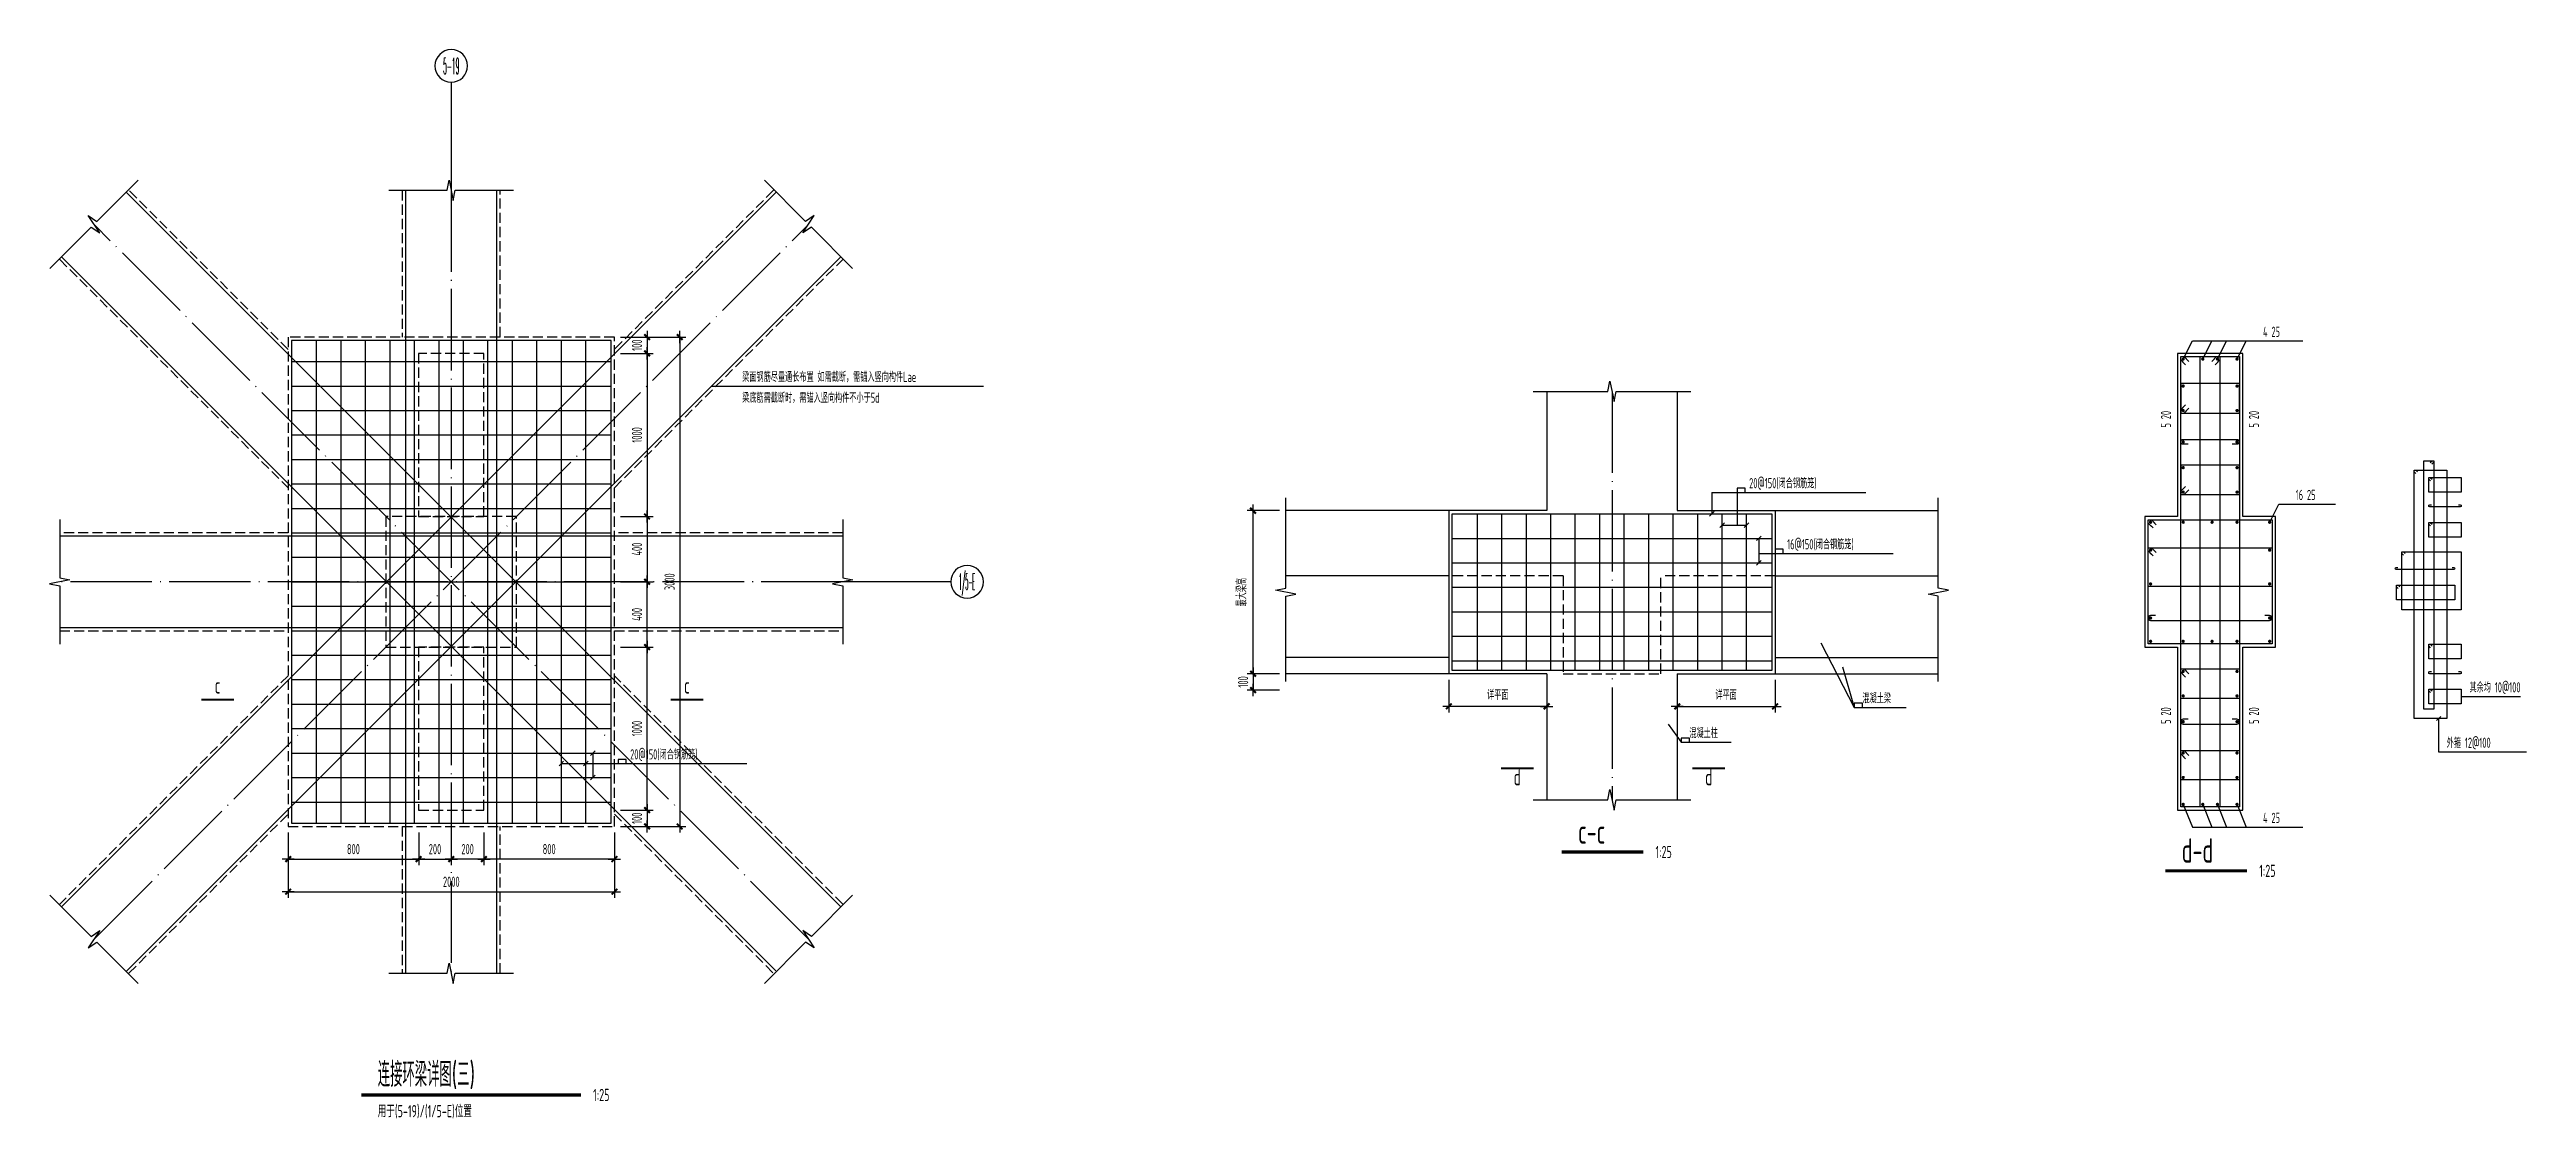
# Model space of a CAD drawing. Extents: x -469675 to 2400000, y -476501 to 2085364.
# Drawn here: x 710382 to 725566, y 473623 to 480176 of the extents above; entities that cross this region are included whole.
import ezdxf
from ezdxf.enums import TextEntityAlignment as Align

# ---------------------------------------------------------------- set-up
doc = ezdxf.new("R2010")
doc.units = 0
doc.header["$LTSCALE"] = 1000
doc.header["$MEASUREMENT"] = 0
doc.linetypes.add('DASH', pattern=[0.35, 0.25, -0.1])
doc.linetypes.add('DOTE', pattern=[2.42, 2, -0.2, 0.02, -0.2])
doc.layers.get('0').update_dxf_attribs({"linetype": 'CONTINUOUS', "lineweight": 20})
doc.layers.get('Defpoints').update_dxf_attribs({"linetype": 'CONTINUOUS'})
for name, color, linetype in [('C-AXIS_DIM', 3, 'CONTINUOUS'), ('C-AXIS_DOTE', 1, 'DOTE'), ('C-BEAM', 4, 'DASH'), ('C-COLU_UNDER', 6, 'DASH'), ('C-DETAIL', 3, 'CONTINUOUS'), ('C-DETAIL_DIM', 3, 'CONTINUOUS'), ('C-DETAIL_REIN', 40, 'CONTINUOUS'), ('C-DETAIL_TEXT', 4, 'CONTINUOUS'), ('C-LAYER2', 3, 'CONTINUOUS'), ('C-PLAN_SECMK', 4, 'CONTINUOUS'), ('C-PLAN_TEXT', 3, 'CONTINUOUS')]:
    doc.layers.add(name, color=color, linetype=linetype)
doc.layers.add('C-注释', color=30, linetype='CONTINUOUS', plot=False)
doc.styles.add('COMPLEX', font='complex.shx', dxfattribs={"bigfont": 'gbhzfs.shx'})
doc.styles.add('DIM_FONT', font='gbxwxt.shx', dxfattribs={"width": 0.7, "bigfont": 'gbhzfs.shx'})
doc.styles.add('GBSTYLE', font='gbxwxt.shx', dxfattribs={"width": 0.7, "bigfont": 'gbhzfs.shx'})
doc.dimstyles.new('XB DIMN25', dxfattribs={"dimscale": 0.25, "dimtxt": 250, "dimasz": 1, "dimexe": 150, "dimexo": 150, "dimgap": 120, "dimtad": 1, "dimdec": 0, "dimzin": 0, "dimdsep": 46, "dimtxsty": 'DIM_FONT', "dimblk": '_dimx', "dimcen": 0.09, "dimclrd": 3, "dimclre": 3, "dimclrt": 7, "dimazin": 0, "dimtfac": 1, "dimtdec": 0, "dimtix": 1, "dimtmove": 2, "dimatfit": 3, "dimldrblk": '_dimx', "dimfxl": 0, "dimtolj": 1, "dimtzin": 0, "dimarcsym": 0})

msp = doc.modelspace()

# ---------------------------------------------------------------- texts
at = {"layer": 'C-DETAIL_TEXT', "ltscale": 0.25, "style": 'GBSTYLE', "width": 0.7}
for s, rotation, p in [('4\xa025', 359.99999995, (723951.1656, 478414.1535)), ('梁面钢筋尽量通长布置 如需截断，需锚入竖向构件Lae', 359.99999995, (714628.6362, 478137.7974)), ('梁底筋需截断时，需锚入竖向构件不小于5d', 0.00000005, (714628.6362, 478010.1658)), ('5\xa020', 89.99999995, (723387.3093, 477858.6437)), ('5\xa020', 89.99999995, (723926.851, 477858.6437)), ('\xa020@150(闭合钢筋笼)', 359.99999995, (720777.4336, 477486.1303)), ('16\xa025', 359.99999995, (724151.2582, 477414.1535)), ('\xa016@150(闭合钢筋笼)', 359.99999995, (721010.4724, 477111.8753)), ('其余均\xa010@100', 359.99999995, (725216.7408, 476234.5887)), ('5\xa020', 89.99999995, (723387.3093, 476041.7403)), ('5\xa020', 89.99999995, (723926.851, 476041.7403)), ('\xa020@150(闭合钢筋笼)', 359.99999995, (713917.6891, 475823.5837)), ('外箍\xa012@100', 359.99999995, (725077.2955, 475894.9063)), ('4\xa025', 359.99999995, (723951.1656, 475434.4986))]:
    msp.add_text(s, height=62.5, rotation=rotation, dxfattribs=at).set_placement(p)
at = {"layer": 'C-DETAIL_TEXT', "ltscale": 0.5, "style": 'GBSTYLE', "width": 0.7}
for s, p in [('混凝土梁', (721495.8082, 476167.9487)), ('混凝土柱', (720434.4438, 475954.7287))]:
    msp.add_text(s, height=62.5, rotation=359.99999995, dxfattribs=at).set_placement(p)
at = {"layer": 'C-DETAIL_TEXT', "color": 30, "ltscale": 0.25, "style": 'GBSTYLE', "width": 0.7}
for s, height, p in [('连接环梁详图(三)', 150, (712394.315, 473817.3855)), ('用于(5-19)/(1/5-E)位置', 75, (712394.315, 473630.428))]:
    msp.add_text(s, height=height, rotation=0.00000003, dxfattribs=at).set_placement(p)
at = {"layer": 'C-DETAIL_TEXT', "color": 3, "ltscale": 0.25, "style": 'GBSTYLE', "width": 0.7}
msp.add_text('1:25', height=75, rotation=359.99999987, dxfattribs=at).set_placement((713714.597, 473729.8855))
at = {"layer": 'C-PLAN_TEXT', "color": 30, "ltscale": 0.5, "style": 'GBSTYLE', "width": 0.7}
for s, p in [('c-c', (719752.1804, 475306.643)), ('d-d', (723452.9831, 475191.0332))]:
    msp.add_text(s, height=150, rotation=0.00000003, dxfattribs=at).set_placement(p)
at = {"layer": 'C-PLAN_TEXT', "color": 3, "ltscale": 0.5, "style": 'GBSTYLE', "width": 0.7}
for p in [(720227.1804, 475219.143), (723927.9831, 475103.5332)]:
    msp.add_text('1:25', height=75, rotation=359.99999987, dxfattribs=at).set_placement(p)

# ---------------------------------------------------------------- blocks, each defined once
blk = doc.blocks.new('轴号')
at = {"layer": 'C-AXIS_DIM', "extrusion": (0, 0, -1)}
blk.add_ellipse((0, 0), major_axis=(-1, 400), ratio=1, start_param=1.574827287593684, end_param=7.858012594773271, dxfattribs=at)
at = {"layer": 'C-AXIS_DIM', "style": 'COMPLEX', "width": 1.166667}
blk.add_attdef('A', text='', height=400, dxfattribs=at).set_placement((-200, -200), (200, -200), align=Align.FIT)
blk = doc.blocks.new('_dimx')
blk.add_line((-150, 0), (150, 0))
at = {"const_width": 50}
blk.add_lwpolyline([(-70, -70), (70, 70)], dxfattribs=at)
blk = doc.blocks.new('*D2213')
at = {"layer": 'C-DETAIL_DIM', "color": 3, "lineweight": -2, "ltscale": 0.5, "transparency": 16777216}
for p, q in [((717923, 476349), (717723, 476349)), ((717760, 476349), (717760, 476350)), ((717760, 476349), (717760, 476249)), ((717923, 476249), (717723, 476249)), ((717760, 476249), (717760, 476249))]:
    blk.add_line(p, q, dxfattribs=at)
at = {"layer": 'Defpoints', "color": 0, "ltscale": 0.5, "transparency": 16777216}
for p in [(717960, 476349), (717760, 476249), (717960, 476249)]:
    blk.add_point(p, dxfattribs=at)
at = {"layer": 'C-DETAIL_DIM', "color": 3, "lineweight": -2, "ltscale": 0.5, "transparency": 16777216, "xscale": 0.25, "yscale": 0.25, "zscale": 0.25}
for p, rotation in [((717760, 476349), 270), ((717760, 476249), 90)]:
    blk.add_blockref('_dimx', p, dxfattribs=dict(at, rotation=rotation))
at = {"layer": 'C-DETAIL_DIM', "color": 7, "ltscale": 0.5, "transparency": 16777216, "insert": (717699, 476299), "char_height": 62.5, "attachment_point": 5, "rotation": 90, "style": 'DIM_FONT'}
blk.add_mtext('\\A1;100', dxfattribs=at)
blk = doc.blocks.new('*D2214')
at = {"layer": 'C-DETAIL_DIM', "color": 3, "lineweight": -2, "ltscale": 0.5, "transparency": 16777216}
for p, q in [((717923, 477349), (717723, 477349)), ((717760, 476349), (717760, 477349)), ((717923, 476349), (717723, 476349))]:
    blk.add_line(p, q, dxfattribs=at)
at = {"layer": 'Defpoints', "color": 0, "ltscale": 0.5, "transparency": 16777216}
for p in [(717760, 477349), (717960, 477349), (717960, 476349)]:
    blk.add_point(p, dxfattribs=at)
at = {"layer": 'C-DETAIL_DIM', "color": 3, "lineweight": -2, "ltscale": 0.5, "transparency": 16777216, "xscale": 0.25, "yscale": 0.25, "zscale": 0.25}
for p, rotation in [((717760, 477349), 90), ((717760, 476349), 270)]:
    blk.add_blockref('_dimx', p, dxfattribs=dict(at, rotation=rotation))
at = {"layer": 'C-DETAIL_DIM', "color": 7, "ltscale": 0.5, "transparency": 16777216, "insert": (717689, 476849), "char_height": 62.5, "attachment_point": 5, "rotation": 90, "style": 'DIM_FONT'}
blk.add_mtext('\\A1;最大梁高', dxfattribs=at)
blk = doc.blocks.new('*D2215')
at = {"layer": 'C-DETAIL_DIM', "color": 3, "lineweight": -2, "ltscale": 0.5, "transparency": 16777216}
for p, q in [((720360, 476312), (720360, 476112)), ((720960, 476312), (720960, 476112)), ((720361, 476149), (720960, 476149))]:
    blk.add_line(p, q, dxfattribs=at)
at = {"layer": 'Defpoints', "color": 0, "ltscale": 0.5, "transparency": 16777216}
for p in [(720360, 476349), (720960, 476349), (720960, 476149)]:
    blk.add_point(p, dxfattribs=at)
at = {"layer": 'C-DETAIL_DIM', "color": 3, "lineweight": -2, "ltscale": 0.5, "transparency": 16777216, "xscale": 0.25, "yscale": 0.25, "zscale": 0.25, "rotation": 180}
blk.add_blockref('_dimx', (720360, 476149), dxfattribs=at)
at = {"layer": 'C-DETAIL_DIM', "color": 3, "lineweight": -2, "ltscale": 0.5, "transparency": 16777216, "xscale": 0.25, "yscale": 0.25, "zscale": 0.25}
blk.add_blockref('_dimx', (720960, 476149), dxfattribs=at)
at = {"layer": 'C-DETAIL_DIM', "color": 7, "ltscale": 0.5, "transparency": 16777216, "insert": (720660, 476220), "char_height": 62.5, "attachment_point": 5, "style": 'DIM_FONT'}
blk.add_mtext('\\A1;详平面', dxfattribs=at)
blk = doc.blocks.new('剖面号')
at = {"layer": 'C-PLAN_SECMK', "color": 3, "const_width": 50, "flags": 128}
blk.add_lwpolyline([(400, 0), (-400, 0)], dxfattribs=at)
at = {"layer": 'C-PLAN_SECMK', "style": 'GBSTYLE', "width": 0.7}
blk.add_attdef('剖面号', text='', height=400, rotation=360, dxfattribs=at).set_placement((0, 350), align=Align.MIDDLE_CENTER)
blk = doc.blocks.new('*D2216')
at = {"layer": 'C-DETAIL_DIM', "color": 3, "lineweight": -2, "ltscale": 0.1, "transparency": 16777216}
for p, q in [((713882, 476513), (714082, 476513)), ((714045, 475513), (714045, 476513)), ((713882, 475513), (714082, 475513))]:
    blk.add_line(p, q, dxfattribs=at)
at = {"layer": 'Defpoints', "color": 0, "ltscale": 0.1, "transparency": 16777216}
for p in [(713845, 476513), (714045, 476513), (713845, 475513)]:
    blk.add_point(p, dxfattribs=at)
at = {"layer": 'C-DETAIL_DIM', "color": 3, "lineweight": -2, "ltscale": 0.1, "transparency": 16777216, "xscale": 0.25, "yscale": 0.25, "zscale": 0.25}
for p, rotation in [((714045, 476513), 90), ((714045, 475513), 270)]:
    blk.add_blockref('_dimx', p, dxfattribs=dict(at, rotation=rotation))
at = {"layer": 'C-DETAIL_DIM', "color": 7, "ltscale": 0.1, "transparency": 16777216, "insert": (713983, 476013), "char_height": 62.5, "attachment_point": 5, "rotation": 90, "style": 'DIM_FONT'}
blk.add_mtext('\\A1;1000', dxfattribs=at)
blk = doc.blocks.new('*D2217')
at = {"layer": 'C-DETAIL_DIM', "color": 3, "lineweight": -2, "ltscale": 0.1, "transparency": 16777216}
for p, q in [((713882, 476913), (714082, 476913)), ((714045, 476513), (714045, 476913)), ((713882, 476513), (714082, 476513))]:
    blk.add_line(p, q, dxfattribs=at)
at = {"layer": 'Defpoints', "color": 0, "ltscale": 0.1, "transparency": 16777216}
for p in [(713845, 476913), (714045, 476913), (713845, 476513)]:
    blk.add_point(p, dxfattribs=at)
at = {"layer": 'C-DETAIL_DIM', "color": 3, "lineweight": -2, "ltscale": 0.1, "transparency": 16777216, "xscale": 0.25, "yscale": 0.25, "zscale": 0.25}
for p, rotation in [((714045, 476913), 90), ((714045, 476513), 270)]:
    blk.add_blockref('_dimx', p, dxfattribs=dict(at, rotation=rotation))
at = {"layer": 'C-DETAIL_DIM', "color": 7, "ltscale": 0.1, "transparency": 16777216, "insert": (713983, 476713), "char_height": 62.5, "attachment_point": 5, "rotation": 90, "style": 'DIM_FONT'}
blk.add_mtext('\\A1;400', dxfattribs=at)
blk = doc.blocks.new('*D2218')
at = {"layer": 'C-DETAIL_DIM', "color": 3, "lineweight": -2, "ltscale": 0.1, "transparency": 16777216}
for p, q in [((713882, 478313), (714082, 478313)), ((714045, 478313), (714045, 477313)), ((713882, 477313), (714082, 477313))]:
    blk.add_line(p, q, dxfattribs=at)
at = {"layer": 'Defpoints', "color": 0, "ltscale": 0.1, "transparency": 16777216}
for p in [(713845, 478313), (713845, 477313), (714045, 477313)]:
    blk.add_point(p, dxfattribs=at)
at = {"layer": 'C-DETAIL_DIM', "color": 3, "lineweight": -2, "ltscale": 0.1, "transparency": 16777216, "xscale": 0.25, "yscale": 0.25, "zscale": 0.25}
for p, rotation in [((714045, 478313), 90), ((714045, 477313), 270)]:
    blk.add_blockref('_dimx', p, dxfattribs=dict(at, rotation=rotation))
at = {"layer": 'C-DETAIL_DIM', "color": 7, "ltscale": 0.1, "transparency": 16777216, "insert": (713983, 477813), "char_height": 62.5, "attachment_point": 5, "rotation": 90, "style": 'DIM_FONT'}
blk.add_mtext('\\A1;1000', dxfattribs=at)
blk = doc.blocks.new('*D2219')
at = {"layer": 'C-DETAIL_DIM', "color": 3, "lineweight": -2, "ltscale": 0.1, "transparency": 16777216}
for p, q in [((713882, 477313), (714082, 477313)), ((714045, 477313), (714045, 476913)), ((713882, 476913), (714082, 476913))]:
    blk.add_line(p, q, dxfattribs=at)
at = {"layer": 'Defpoints', "color": 0, "ltscale": 0.1, "transparency": 16777216}
for p in [(713845, 477313), (713845, 476913), (714045, 476913)]:
    blk.add_point(p, dxfattribs=at)
at = {"layer": 'C-DETAIL_DIM', "color": 3, "lineweight": -2, "ltscale": 0.1, "transparency": 16777216, "xscale": 0.25, "yscale": 0.25, "zscale": 0.25}
for p, rotation in [((714045, 477313), 90), ((714045, 476913), 270)]:
    blk.add_blockref('_dimx', p, dxfattribs=dict(at, rotation=rotation))
at = {"layer": 'C-DETAIL_DIM', "color": 7, "ltscale": 0.1, "transparency": 16777216, "insert": (713983, 477113), "char_height": 62.5, "attachment_point": 5, "rotation": 90, "style": 'DIM_FONT'}
blk.add_mtext('\\A1;400', dxfattribs=at)
blk = doc.blocks.new('*D2220')
at = {"layer": 'C-DETAIL_DIM', "color": 3, "lineweight": -2, "ltscale": 0.1, "transparency": 16777216}
for p, q in [((712645, 475375), (712645, 475175)), ((712845, 475375), (712845, 475175)), ((712645, 475213), (712844, 475213))]:
    blk.add_line(p, q, dxfattribs=at)
at = {"layer": 'Defpoints', "color": 0, "ltscale": 0.1, "transparency": 16777216}
for p in [(712645, 475413), (712845, 475413), (712845, 475213)]:
    blk.add_point(p, dxfattribs=at)
at = {"layer": 'C-DETAIL_DIM', "color": 3, "lineweight": -2, "ltscale": 0.1, "transparency": 16777216, "xscale": 0.25, "yscale": 0.25, "zscale": 0.25, "rotation": 180}
blk.add_blockref('_dimx', (712645, 475213), dxfattribs=at)
at = {"layer": 'C-DETAIL_DIM', "color": 3, "lineweight": -2, "ltscale": 0.1, "transparency": 16777216, "xscale": 0.25, "yscale": 0.25, "zscale": 0.25}
blk.add_blockref('_dimx', (712845, 475213), dxfattribs=at)
at = {"layer": 'C-DETAIL_DIM', "color": 7, "ltscale": 0.1, "transparency": 16777216, "insert": (712745, 475274), "char_height": 62.5, "attachment_point": 5, "style": 'DIM_FONT'}
blk.add_mtext('\\A1;200', dxfattribs=at)
blk = doc.blocks.new('*D2221')
at = {"layer": 'C-DETAIL_DIM', "color": 3, "lineweight": -2, "ltscale": 0.1, "transparency": 16777216}
for p, q in [((712845, 475375), (712845, 475175)), ((713045, 475375), (713045, 475175)), ((713044, 475213), (712845, 475213))]:
    blk.add_line(p, q, dxfattribs=at)
at = {"layer": 'Defpoints', "color": 0, "ltscale": 0.1, "transparency": 16777216}
for p in [(712845, 475413), (713045, 475413), (712845, 475213)]:
    blk.add_point(p, dxfattribs=at)
at = {"layer": 'C-DETAIL_DIM', "color": 3, "lineweight": -2, "ltscale": 0.1, "transparency": 16777216, "xscale": 0.25, "yscale": 0.25, "zscale": 0.25, "rotation": 180}
blk.add_blockref('_dimx', (712845, 475213), dxfattribs=at)
at = {"layer": 'C-DETAIL_DIM', "color": 3, "lineweight": -2, "ltscale": 0.1, "transparency": 16777216, "xscale": 0.25, "yscale": 0.25, "zscale": 0.25}
blk.add_blockref('_dimx', (713045, 475213), dxfattribs=at)
at = {"layer": 'C-DETAIL_DIM', "color": 7, "ltscale": 0.1, "transparency": 16777216, "insert": (712945, 475274), "char_height": 62.5, "attachment_point": 5, "style": 'DIM_FONT'}
blk.add_mtext('\\A1;200', dxfattribs=at)
blk = doc.blocks.new('*D2222')
at = {"layer": 'C-DETAIL_DIM', "color": 3, "lineweight": -2, "ltscale": 0.1, "transparency": 16777216}
for p, q in [((713045, 475375), (713045, 475175)), ((713845, 475375), (713845, 475175)), ((713844, 475213), (713045, 475213))]:
    blk.add_line(p, q, dxfattribs=at)
at = {"layer": 'Defpoints', "color": 0, "ltscale": 0.1, "transparency": 16777216}
for p in [(713045, 475413), (713845, 475413), (713045, 475213)]:
    blk.add_point(p, dxfattribs=at)
at = {"layer": 'C-DETAIL_DIM', "color": 3, "lineweight": -2, "ltscale": 0.1, "transparency": 16777216, "xscale": 0.25, "yscale": 0.25, "zscale": 0.25, "rotation": 180}
blk.add_blockref('_dimx', (713045, 475213), dxfattribs=at)
at = {"layer": 'C-DETAIL_DIM', "color": 3, "lineweight": -2, "ltscale": 0.1, "transparency": 16777216, "xscale": 0.25, "yscale": 0.25, "zscale": 0.25}
blk.add_blockref('_dimx', (713845, 475213), dxfattribs=at)
at = {"layer": 'C-DETAIL_DIM', "color": 7, "ltscale": 0.1, "transparency": 16777216, "insert": (713445, 475274), "char_height": 62.5, "attachment_point": 5, "style": 'DIM_FONT'}
blk.add_mtext('\\A1;800', dxfattribs=at)
blk = doc.blocks.new('*D2223')
at = {"layer": 'C-DETAIL_DIM', "color": 3, "lineweight": -2, "ltscale": 0.1, "transparency": 16777216}
for p, q in [((711845, 475375), (711845, 475175)), ((712645, 475375), (712645, 475175)), ((711845, 475213), (712644, 475213))]:
    blk.add_line(p, q, dxfattribs=at)
at = {"layer": 'Defpoints', "color": 0, "ltscale": 0.1, "transparency": 16777216}
for p in [(711845, 475413), (712645, 475413), (712645, 475213)]:
    blk.add_point(p, dxfattribs=at)
at = {"layer": 'C-DETAIL_DIM', "color": 3, "lineweight": -2, "ltscale": 0.1, "transparency": 16777216, "xscale": 0.25, "yscale": 0.25, "zscale": 0.25, "rotation": 180}
blk.add_blockref('_dimx', (711845, 475213), dxfattribs=at)
at = {"layer": 'C-DETAIL_DIM', "color": 3, "lineweight": -2, "ltscale": 0.1, "transparency": 16777216, "xscale": 0.25, "yscale": 0.25, "zscale": 0.25}
blk.add_blockref('_dimx', (712645, 475213), dxfattribs=at)
at = {"layer": 'C-DETAIL_DIM', "color": 7, "ltscale": 0.1, "transparency": 16777216, "insert": (712245, 475274), "char_height": 62.5, "attachment_point": 5, "style": 'DIM_FONT'}
blk.add_mtext('\\A1;800', dxfattribs=at)
blk = doc.blocks.new('*D2224')
at = {"layer": 'C-DETAIL_DIM', "color": 3, "lineweight": -2, "ltscale": 0.1, "transparency": 16777216}
for p, q in [((713882, 478413), (714082, 478413)), ((713882, 478313), (714082, 478313)), ((714045, 478413), (714045, 478413)), ((714045, 478413), (714045, 478313)), ((714045, 478313), (714045, 478312))]:
    blk.add_line(p, q, dxfattribs=at)
at = {"layer": 'Defpoints', "color": 0, "ltscale": 0.1, "transparency": 16777216}
for p in [(713845, 478413), (713845, 478313), (714045, 478313)]:
    blk.add_point(p, dxfattribs=at)
at = {"layer": 'C-DETAIL_DIM', "color": 3, "lineweight": -2, "ltscale": 0.1, "transparency": 16777216, "xscale": 0.25, "yscale": 0.25, "zscale": 0.25}
for p, rotation in [((714045, 478413), 270), ((714045, 478313), 90)]:
    blk.add_blockref('_dimx', p, dxfattribs=dict(at, rotation=rotation))
at = {"layer": 'C-DETAIL_DIM', "color": 7, "ltscale": 0.1, "transparency": 16777216, "insert": (713983, 478363), "char_height": 62.5, "attachment_point": 5, "rotation": 90, "style": 'DIM_FONT'}
blk.add_mtext('\\A1;100', dxfattribs=at)
blk = doc.blocks.new('*D2225')
at = {"layer": 'C-DETAIL_DIM', "color": 3, "lineweight": -2, "ltscale": 0.1, "transparency": 16777216}
for p, q in [((713882, 475513), (714082, 475513)), ((713882, 475413), (714082, 475413)), ((714045, 475513), (714045, 475513)), ((714045, 475513), (714045, 475413)), ((714045, 475413), (714045, 475412))]:
    blk.add_line(p, q, dxfattribs=at)
at = {"layer": 'Defpoints', "color": 0, "ltscale": 0.1, "transparency": 16777216}
for p in [(713845, 475513), (713845, 475413), (714045, 475413)]:
    blk.add_point(p, dxfattribs=at)
at = {"layer": 'C-DETAIL_DIM', "color": 3, "lineweight": -2, "ltscale": 0.1, "transparency": 16777216, "xscale": 0.25, "yscale": 0.25, "zscale": 0.25}
for p, rotation in [((714045, 475513), 270), ((714045, 475413), 90)]:
    blk.add_blockref('_dimx', p, dxfattribs=dict(at, rotation=rotation))
at = {"layer": 'C-DETAIL_DIM', "color": 7, "ltscale": 0.1, "transparency": 16777216, "insert": (713983, 475463), "char_height": 62.5, "attachment_point": 5, "rotation": 90, "style": 'DIM_FONT'}
blk.add_mtext('\\A1;100', dxfattribs=at)
blk = doc.blocks.new('*D2241')
at = {"layer": 'C-DETAIL_DIM', "color": 3, "lineweight": -2, "ltscale": 0.5, "transparency": 16777216}
for p, q in [((718960, 476312), (718960, 476112)), ((719560, 476312), (719560, 476112)), ((719560, 476149), (718961, 476149))]:
    blk.add_line(p, q, dxfattribs=at)
at = {"layer": 'Defpoints', "color": 0, "ltscale": 0.5, "transparency": 16777216}
for p in [(718960, 476349), (719560, 476349), (718960, 476149)]:
    blk.add_point(p, dxfattribs=at)
at = {"layer": 'C-DETAIL_DIM', "color": 3, "lineweight": -2, "ltscale": 0.5, "transparency": 16777216, "xscale": 0.25, "yscale": 0.25, "zscale": 0.25, "rotation": 180}
blk.add_blockref('_dimx', (718960, 476149), dxfattribs=at)
at = {"layer": 'C-DETAIL_DIM', "color": 3, "lineweight": -2, "ltscale": 0.5, "transparency": 16777216, "xscale": 0.25, "yscale": 0.25, "zscale": 0.25}
blk.add_blockref('_dimx', (719560, 476149), dxfattribs=at)
at = {"layer": 'C-DETAIL_DIM', "color": 7, "ltscale": 0.5, "transparency": 16777216, "insert": (719260, 476220), "char_height": 62.5, "attachment_point": 5, "style": 'DIM_FONT'}
blk.add_mtext('\\A1;详平面', dxfattribs=at)
blk = doc.blocks.new('*D2242')
at = {"layer": 'C-DETAIL_DIM', "color": 3, "lineweight": -2, "ltscale": 0.1, "transparency": 16777216}
for p, q in [((711845, 475175), (711845, 474975)), ((713845, 475175), (713845, 474975)), ((711845, 475013), (713844, 475013))]:
    blk.add_line(p, q, dxfattribs=at)
at = {"layer": 'Defpoints', "color": 0, "ltscale": 0.1, "transparency": 16777216}
for p in [(711845, 475213), (713845, 475213), (713845, 475013)]:
    blk.add_point(p, dxfattribs=at)
at = {"layer": 'C-DETAIL_DIM', "color": 3, "lineweight": -2, "ltscale": 0.1, "transparency": 16777216, "xscale": 0.25, "yscale": 0.25, "zscale": 0.25, "rotation": 180}
blk.add_blockref('_dimx', (711845, 475013), dxfattribs=at)
at = {"layer": 'C-DETAIL_DIM', "color": 3, "lineweight": -2, "ltscale": 0.1, "transparency": 16777216, "xscale": 0.25, "yscale": 0.25, "zscale": 0.25}
blk.add_blockref('_dimx', (713845, 475013), dxfattribs=at)
at = {"layer": 'C-DETAIL_DIM', "color": 7, "ltscale": 0.1, "transparency": 16777216, "insert": (712845, 475074), "char_height": 62.5, "attachment_point": 5, "style": 'DIM_FONT'}
blk.add_mtext('\\A1;2000', dxfattribs=at)
blk = doc.blocks.new('*D2243')
at = {"layer": 'C-DETAIL_DIM', "color": 3, "lineweight": -2, "ltscale": 0.1, "transparency": 16777216}
for p, q in [((714082, 478413), (714282, 478413)), ((714245, 478413), (714245, 475413)), ((714082, 475413), (714282, 475413))]:
    blk.add_line(p, q, dxfattribs=at)
at = {"layer": 'Defpoints', "color": 0, "ltscale": 0.1, "transparency": 16777216}
for p in [(714045, 478413), (714045, 475413), (714245, 475413)]:
    blk.add_point(p, dxfattribs=at)
at = {"layer": 'C-DETAIL_DIM', "color": 3, "lineweight": -2, "ltscale": 0.1, "transparency": 16777216, "xscale": 0.25, "yscale": 0.25, "zscale": 0.25}
for p, rotation in [((714245, 478413), 90), ((714245, 475413), 270)]:
    blk.add_blockref('_dimx', p, dxfattribs=dict(at, rotation=rotation))
at = {"layer": 'C-DETAIL_DIM', "color": 7, "ltscale": 0.1, "transparency": 16777216, "insert": (714183, 476913), "char_height": 62.5, "attachment_point": 5, "rotation": 90, "style": 'DIM_FONT'}
blk.add_mtext('\\A1;3000', dxfattribs=at)
blk = doc.blocks.new('AcsAcadShareArea')
for points in [[(0, 0), (2400000, 0), (2400000, 1700000), (0, 1700000)], [(0, 0), (138000, 0), (138000, 54000), (0, 54000)], [(138000, 0), (568000, 0), (568000, 54000), (138000, 54000)]]:
    blk.add_lwpolyline(points, close=True)
at = {"insert": (11937, 39827), "char_height": 20000, "width": 121478, "attachment_point": 1, "style": 'GBSTYLE'}
blk.add_mtext('唯一编号：', dxfattribs=at)
at = {"style": 'GBSTYLE', "width": 0.7}
blk.add_attdef('唯一编号', (150748, 17216), '', height=20000, dxfattribs=at)

# ---------------------------------------------------------------- dimensions: what is measured, and where the dimension line sits
at = {"layer": 'C-DETAIL_DIM', "ltscale": 0.1}
for base, p1, p2, angle, picture, middle in [((714044.6387, 478312.9406), (713844.6387, 478412.9406), (713844.6387, 478312.9406), 270, '*D2224', (713983.3887, 478362.9406)), ((714244.6387, 475412.9406), (714044.6387, 478412.9406), (714044.6387, 475412.9406), 270, '*D2243', (714183.3887, 476912.9406)), ((714044.6387, 477312.9406), (713844.6387, 478312.9406), (713844.6387, 477312.9406), 270, '*D2218', (713983.3887, 477812.9406)), ((714044.6387, 476912.9406), (713844.6387, 477312.9406), (713844.6387, 476912.9406), 270, '*D2219', (713983.3887, 477112.9406)), ((714044.6387, 476912.9406), (713844.6387, 476512.9406), (713844.6387, 476912.9406), 90, '*D2217', (713983.3887, 476712.9406)), ((714044.6387, 476512.9406), (713844.6387, 475512.9406), (713844.6387, 476512.9406), 90, '*D2216', (713983.3887, 476012.9406)), ((712844.6387, 475212.9406), (713044.6387, 475412.9406), (712844.6387, 475412.9406), 180, '*D2221', (712944.6387, 475274.1906)), ((713044.6387, 475212.9406), (713844.6387, 475412.9406), (713044.6387, 475412.9406), 180, '*D2222', (713444.6387, 475274.1906)), ((714044.6387, 475412.9406), (713844.6387, 475512.9406), (713844.6387, 475412.9406), 270, '*D2225', (713983.3887, 475462.9406))]:
    dim = msp.add_linear_dim(base=base, p1=p1, p2=p2, angle=angle, dimstyle='XB DIMN25', dxfattribs=at)
    dim.commit()
    dim.dimension.update_dxf_attribs({"geometry": picture, "text_midpoint": middle})
at = {"layer": 'C-DETAIL_DIM', "ltscale": 0.5}
for base, p1, p2, angle, text, picture, middle in [((717760.4724, 477349.2008), (717960.4724, 476349.2008), (717960.4724, 477349.2008), 90, '最大梁高', '*D2214', (717688.6961, 476849.2008)), ((720960.4724, 476149.2008), (720360.4724, 476349.2008), (720960.4724, 476349.2008), 180, '详平面', '*D2215', (720660.4724, 476219.9903))]:
    dim = msp.add_linear_dim(base=base, p1=p1, p2=p2, angle=angle, text=text, dimstyle='XB DIMN25', dxfattribs=at)
    dim.commit()
    dim.dimension.update_dxf_attribs({"geometry": picture, "text_midpoint": middle})
dim = msp.add_linear_dim(base=(717760.4724, 476249.2008), p1=(717960.4724, 476349.2008), p2=(717960.4724, 476249.2008), angle=90, dimstyle='XB DIMN25', dxfattribs=at)
dim.commit()
dim.dimension.update_dxf_attribs({"geometry": '*D2213', "text_midpoint": (717699.2224, 476299.2008)})
dim = msp.add_linear_dim(base=(718960.4724, 476149.2008), p1=(719560.4724, 476349.2008), p2=(718960.4724, 476349.2008), text='详平面', dimstyle='XB DIMN25', dxfattribs=at)
dim.commit()
dim.dimension.update_dxf_attribs({"geometry": '*D2241', "text_midpoint": (719260.4724, 476219.9903)})
at = {"layer": 'C-DETAIL_DIM', "ltscale": 0.1}
for base, p1, p2, picture, middle in [((712644.6387, 475212.9406), (711844.6387, 475412.9406), (712644.6387, 475412.9406), '*D2223', (712244.6387, 475274.1906)), ((712844.6387, 475212.9406), (712644.6387, 475412.9406), (712844.6387, 475412.9406), '*D2220', (712744.6387, 475274.1906)), ((713844.6387, 475012.9406), (711844.6387, 475212.9406), (713844.6387, 475212.9406), '*D2242', (712844.6387, 475074.1906))]:
    dim = msp.add_linear_dim(base=base, p1=p1, p2=p2, dimstyle='XB DIMN25', dxfattribs=at)
    dim.commit()
    dim.dimension.update_dxf_attribs({"geometry": picture, "text_midpoint": middle})

# ---------------------------------------------------------------- linework, layer by layer
at = {"layer": 'C-AXIS_DIM', "ltscale": 0.25}
for p, q in [((712844.6387, 479975.4406), (712844.6387, 479312.9406)), ((715907.1387, 476912.9406), (715244.6387, 476912.9406))]:
    msp.add_line(p, q, dxfattribs=at)
at = {"layer": 'C-AXIS_DOTE', "ltscale": 0.25}
for p, q in [((712844.6387, 479312.9406), (712844.6387, 474512.9406)), ((715032.5066, 474725.0726), (710656.7707, 479100.8086)), ((710656.7707, 474725.0726), (715032.5066, 479100.8086)), ((719960.4724, 478080.2866), (719960.4724, 475576.0604)), ((715244.6387, 476912.9406), (710444.6387, 476912.9406))]:
    msp.add_line(p, q, dxfattribs=at)
at = {"layer": 'C-BEAM', "ltscale": 0.25}
for p, q in [((711844.6387, 478337.2047), (710868.9027, 479312.9406)), ((712544.6387, 479312.9406), (712544.6387, 478412.9406)), ((713144.6387, 478412.9406), (713144.6387, 479312.9406)), ((714820.3746, 479312.9406), (713844.6387, 478337.2047)), ((710444.6387, 478888.6765), (711844.6387, 477488.6765)), ((713844.6387, 477488.6765), (715244.6387, 478888.6765)), ((711844.6387, 477212.9406), (710444.6387, 477212.9406)), ((715244.6387, 477212.9406), (713844.6387, 477212.9406)), ((719660.4724, 476949.2008), (718960.4724, 476949.2008)), ((719660.4724, 476949.2008), (719660.4724, 476349.2008)), ((720260.4724, 476349.2008), (720260.4724, 476949.2008)), ((720960.4724, 476949.2008), (720260.4724, 476949.2008)), ((710444.6387, 476612.9406), (711844.6387, 476612.9406)), ((713844.6387, 476612.9406), (715244.6387, 476612.9406)), ((711844.6387, 476337.2047), (710444.6387, 474937.2047)), ((715244.6387, 474937.2047), (713844.6387, 476337.2047)), ((719660.4724, 476349.2008), (720260.4724, 476349.2008)), ((710868.9027, 474512.9406), (711844.6387, 475488.6765)), ((712544.6387, 475412.9406), (712544.6387, 474512.9406)), ((713144.6387, 474512.9406), (713144.6387, 475412.9406)), ((713844.6387, 475488.6765), (714820.3746, 474512.9406))]:
    msp.add_line(p, q, dxfattribs=at)
at = {"layer": 'C-BEAM', "linetype": 'Continuous'}
for p, q in [((718960.4724, 477349.2008), (717960.4724, 477349.2008)), ((720960.4724, 477349.2008), (721960.4724, 477349.2008)), ((718960.4724, 476949.2008), (717960.4724, 476949.2008)), ((720960.4724, 476949.2008), (721960.4724, 476949.2008)), ((718960.4724, 476449.2008), (717960.4724, 476449.2008)), ((718960.4724, 476349.2008), (717960.4724, 476349.2008)), ((720960.4724, 476449.2008), (721960.4724, 476449.2008)), ((720960.4724, 476349.2008), (721960.4724, 476349.2008))]:
    msp.add_line(p, q, dxfattribs=at)
at = {"layer": 'C-BEAM', "ltscale": 0.25}
msp.add_lwpolyline([(711844.6387, 475412.9406), (713844.6387, 475412.9406), (713844.6387, 478412.9406), (711844.6387, 478412.9406)], close=True, dxfattribs=at)
at = {"layer": 'C-COLU_UNDER', "linetype": 'DASH', "ltscale": 0.25}
for points in [[(712644.6387, 477312.9406), (713044.6387, 477312.9406), (713044.6387, 478312.9406), (712644.6387, 478312.9406)], [(712444.6387, 476512.9406), (713244.6387, 476512.9406), (713244.6387, 477312.9406), (712444.6387, 477312.9406)], [(712644.6387, 475512.9406), (713044.6387, 475512.9406), (713044.6387, 476512.9406), (712644.6387, 476512.9406)]]:
    msp.add_lwpolyline(points, close=True, dxfattribs=at)
at = {"layer": 'C-DETAIL', "color": 1, "ltscale": 0.25}
for points in [[(710383.9624, 478833.8501), (710636.7531, 479086.6408), (710689.7861, 479051.2855), (710619.0754, 479157.3515), (710672.1084, 479121.9962), (710924.8991, 479374.7868)], [(712462.1387, 479312.9406), (712819.6387, 479312.9406), (712832.1387, 479375.4406), (712857.1387, 479250.4406), (712869.6387, 479312.9406), (713227.1387, 479312.9406)], [(715305.3149, 478833.8501), (715052.5243, 479086.6408), (714999.4913, 479051.2855), (715070.2019, 479157.3515), (715017.1689, 479121.9962), (714764.3783, 479374.7868)], [(719477.9724, 478080.2866), (719935.4724, 478080.2866), (719947.9724, 478142.7866), (719972.9724, 478017.7866), (719985.4724, 478080.2866), (720442.9724, 478080.2866)], [(717960.4724, 476302.0101), (717960.4724, 476824.2008), (718022.9724, 476836.7008), (717897.9724, 476861.7008), (717960.4724, 476874.2008), (717960.4724, 477427.0101)], [(721960.4724, 476302.0101), (721960.4724, 476824.2008), (721897.9724, 476836.7008), (722022.9724, 476861.7008), (721960.4724, 476874.2008), (721960.4724, 477427.0101)], [(710444.6387, 477295.4406), (710444.6387, 476937.9406), (710507.1387, 476925.4406), (710382.1387, 476900.4406), (710444.6387, 476887.9406), (710444.6387, 476530.4406)], [(715244.6387, 477295.4406), (715244.6387, 476937.9406), (715307.1387, 476925.4406), (715182.1387, 476900.4406), (715244.6387, 476887.9406), (715244.6387, 476530.4406)], [(719477.9724, 475576.0604), (719935.4724, 475576.0604), (719947.9724, 475638.5604), (719972.9724, 475513.5604), (719985.4724, 475576.0604), (720442.9724, 475576.0604)], [(710383.9624, 474992.0311), (710636.7531, 474739.2404), (710689.7861, 474774.5957), (710619.0754, 474668.5297), (710672.1084, 474703.885), (710924.8991, 474451.0944)], [(715305.3149, 474992.0311), (715052.5243, 474739.2404), (714999.4913, 474774.5957), (715070.2019, 474668.5297), (715017.1689, 474703.885), (714764.3783, 474451.0944)], [(712462.1387, 474512.9406), (712819.6387, 474512.9406), (712832.1387, 474575.4406), (712857.1387, 474450.4406), (712869.6387, 474512.9406), (713227.1387, 474512.9406)]]:
    msp.add_lwpolyline(points, dxfattribs=at)
at = {"layer": 'C-DETAIL', "ltscale": 0.25}
msp.add_lwpolyline([(723426.9311, 477312.9406), (723226.9311, 477312.9406), (723226.9311, 476512.9406), (723426.9311, 476512.9406), (723426.9311, 475512.9406), (723826.9311, 475512.9406), (723826.9311, 476512.9406), (724026.9311, 476512.9406), (724026.9311, 477312.9406), (723826.9311, 477312.9406), (723826.9311, 478312.9406), (723426.9311, 478312.9406), (723426.9311, 477312.9406)], dxfattribs=at)
at = {"layer": 'C-DETAIL', "ltscale": 0.5}
for points in [[(719560.4724, 478080.2866), (719560.4724, 477349.2008), (718960.4724, 477349.2008), (718960.4724, 476349.2008)], [(720360.4724, 478080.2866), (720360.4724, 477349.2008), (720960.4724, 477349.2008), (720960.4724, 476349.2008)]]:
    msp.add_lwpolyline(points, dxfattribs=at)
at = {"layer": 'C-DETAIL_REIN', "ltscale": 0.25}
for p, q in [((714834.5167, 479298.7985), (710455.8559, 474920.1376)), ((715230.4965, 474923.0625), (710851.8357, 479301.7234)), ((712564.6387, 479312.9406), (712564.6387, 474512.9406)), ((713124.6387, 474512.9406), (713124.6387, 479312.9406)), ((710455.8559, 478905.7436), (714834.5167, 474527.0827)), ((710851.8357, 474524.1578), (715230.4965, 478902.8187)), ((712019.6387, 475432.9406), (712019.6387, 478392.9406)), ((712169.6387, 475432.9406), (712169.6387, 478392.9406)), ((712319.6387, 475432.9406), (712319.6387, 478392.9406)), ((712469.6387, 475432.9406), (712469.6387, 478392.9406)), ((712619.6387, 475432.9406), (712619.6387, 478392.9406)), ((712769.6387, 475432.9406), (712769.6387, 478392.9406)), ((712919.6387, 475432.9406), (712919.6387, 478392.9406)), ((713069.6387, 475432.9406), (713069.6387, 478392.9406)), ((713219.6387, 475432.9406), (713219.6387, 478392.9406)), ((713369.6387, 475432.9406), (713369.6387, 478392.9406)), ((713519.6387, 475432.9406), (713519.6387, 478392.9406)), ((713669.6387, 475432.9406), (713669.6387, 478392.9406)), ((711864.6387, 478262.9406), (713824.6387, 478262.9406)), ((723446.8385, 478272.9406), (723476.8385, 478242.9406)), ((723466.8385, 478292.9406), (723496.8385, 478262.9406)), ((723666.8385, 478292.9406), (723636.8385, 478262.9406)), ((723686.8385, 478272.9406), (723656.8385, 478242.9406)), ((711864.6387, 478112.9406), (713824.6387, 478112.9406)), ((723446.8385, 477967.5277), (723476.8385, 477997.5277)), ((711864.6387, 477962.9406), (713824.6387, 477962.9406)), ((723466.8385, 477947.5277), (723496.8385, 477977.5277)), ((711864.6387, 477812.9406), (713824.6387, 477812.9406)), ((711864.6387, 477662.9406), (713824.6387, 477662.9406)), ((711864.6387, 477512.9406), (713824.6387, 477512.9406)), ((723446.8385, 477467.5277), (723476.8385, 477497.5277)), ((723466.8385, 477447.5277), (723496.8385, 477477.5277)), ((711864.6387, 477362.9406), (713824.6387, 477362.9406)), ((719135.4724, 476369.2008), (719135.4724, 477329.2008)), ((719285.4724, 476369.2008), (719285.4724, 477329.2008)), ((719435.4724, 476369.2008), (719435.4724, 477329.2008)), ((719585.4724, 476369.2008), (719585.4724, 477329.2008)), ((719735.4724, 476369.2008), (719735.4724, 477329.2008)), ((719885.4724, 476369.2008), (719885.4724, 477329.2008)), ((720035.4724, 476369.2008), (720035.4724, 477329.2008)), ((720185.4724, 476369.2008), (720185.4724, 477329.2008)), ((720335.4724, 476369.2008), (720335.4724, 477329.2008)), ((720485.4724, 476369.2008), (720485.4724, 477329.2008)), ((720635.4724, 476369.2008), (720635.4724, 477329.2008)), ((720785.4724, 476369.2008), (720785.4724, 477329.2008)), ((723246.9311, 477272.9406), (723276.9311, 477242.9406)), ((723266.9311, 477292.9406), (723296.9311, 477262.9406)), ((715244.6387, 477192.9406), (710444.6387, 477192.9406)), ((711864.6387, 477212.9406), (713824.6387, 477212.9406)), ((718980.4724, 477179.2008), (720940.4724, 477179.2008)), ((723246.9311, 477101.9406), (723276.9311, 477071.9406)), ((723266.9311, 477121.9406), (723296.9311, 477091.9406)), ((711864.6387, 477062.9406), (713824.6387, 477062.9406)), ((718980.4724, 477029.2008), (720940.4724, 477029.2008)), ((711864.6387, 476912.9406), (713824.6387, 476912.9406)), ((718980.4724, 476879.2008), (720940.4724, 476879.2008)), ((710444.6387, 476632.9406), (715244.6387, 476632.9406)), ((711864.6387, 476762.9406), (713824.6387, 476762.9406)), ((718980.4724, 476729.2008), (720940.4724, 476729.2008)), ((711864.6387, 476612.9406), (713824.6387, 476612.9406)), ((718980.4724, 476579.2008), (720940.4724, 476579.2008)), ((711864.6387, 476462.9406), (713824.6387, 476462.9406)), ((718980.4724, 476429.2008), (720940.4724, 476429.2008)), ((723446.8385, 476358.3535), (723476.8385, 476328.3535)), ((723466.8385, 476378.3535), (723496.8385, 476348.3535)), ((711864.6387, 476312.9406), (713824.6387, 476312.9406)), ((711864.6387, 476162.9406), (713824.6387, 476162.9406)), ((711864.6387, 476012.9406), (713824.6387, 476012.9406)), ((723466.8385, 475878.3535), (723496.8385, 475848.3535)), ((711864.6387, 475862.9406), (713824.6387, 475862.9406)), ((723446.8385, 475858.3535), (723476.8385, 475828.3535)), ((711864.6387, 475712.9406), (713824.6387, 475712.9406)), ((711864.6387, 475562.9406), (713824.6387, 475562.9406))]:
    msp.add_line(p, q, dxfattribs=at)
for points in [[(711864.6387, 475432.9406), (713824.6387, 475432.9406), (713824.6387, 478392.9406), (711864.6387, 478392.9406)], [(718980.4724, 477329.2008), (720940.4724, 477329.2008), (720940.4724, 476369.2008), (718980.4724, 476369.2008)]]:
    msp.add_lwpolyline(points, close=True, dxfattribs=at)
for points in [[(723468.0517, 478251.7274), (723446.8385, 478272.9406), (723446.8385, 478292.9406), (723806.8385, 478292.9406), (723806.8385, 475533.3535), (723446.8385, 475533.3535), (723446.8385, 478292.9406), (723466.8385, 478292.9406), (723488.0517, 478271.7274)], [(723645.6253, 478271.7274), (723666.8385, 478292.9406), (723686.8385, 478292.9406), (723686.8385, 475533.3535), (723566.8385, 475533.3535), (723566.8385, 478292.9406), (723686.8385, 478292.9406), (723686.8385, 478272.9406), (723665.6253, 478251.7274)], [(723468.0517, 477988.7409), (723446.8385, 477967.5277), (723446.8385, 477947.5277), (723806.8385, 477947.5277), (723806.8385, 478127.5277), (723446.8385, 478127.5277), (723446.8385, 477947.5277), (723466.8385, 477947.5277), (723488.0517, 477968.7409)], [(723468.0517, 477488.7409), (723446.8385, 477467.5277), (723446.8385, 477447.5277), (723806.8385, 477447.5277), (723806.8385, 477627.5277), (723446.8385, 477627.5277), (723446.8385, 477447.5277), (723466.8385, 477447.5277), (723488.0517, 477468.7409)], [(724887.9021, 477576.5066), (724877.2955, 477587.1132), (724877.2955, 477597.1132), (725077.2955, 477597.1132), (725077.2955, 476074.5887), (724877.2955, 476074.5887), (724877.2955, 477597.1132), (724887.2955, 477597.1132), (724897.9021, 477586.5066)], [(724976.6889, 477643.3741), (724987.2955, 477653.9807), (724997.2955, 477653.9807), (724997.2955, 476131.4563), (724937.2955, 476131.4563), (724937.2955, 477653.9807), (724997.2955, 477653.9807), (724997.2955, 477643.9807), (724986.6889, 477633.3741)], [(724977.3474, 477531.4275), (724966.7408, 477542.0341), (724966.7408, 477552.0341), (725166.7408, 477552.0341), (725166.7408, 477462.0341), (724966.7408, 477462.0341), (724966.7408, 477552.0341), (724976.7408, 477552.0341), (724987.3474, 477541.4275)], [(723268.1443, 477251.7274), (723246.9311, 477272.9406), (723246.9311, 477292.9406), (724006.9311, 477292.9406), (724006.9311, 476532.9406), (723246.9311, 476532.9406), (723246.9311, 477292.9406), (723266.9311, 477292.9406), (723288.1443, 477271.7274)], [(724977.3474, 477256.4275), (724966.7408, 477267.0341), (724966.7408, 477277.0341), (725166.7408, 477277.0341), (725166.7408, 477187.0341), (724966.7408, 477187.0341), (724966.7408, 477277.0341), (724976.7408, 477277.0341), (724987.3474, 477266.4275)], [(723268.1443, 477080.7274), (723246.9311, 477101.9406), (723246.9311, 477121.9406), (724006.9311, 477121.9406), (724006.9311, 476884.9406), (723246.9311, 476884.9406), (723246.9311, 477121.9406), (723266.9311, 477121.9406), (723288.1443, 477100.7274)], [(724812.0895, 477076.6124), (724801.4829, 477087.219), (724801.4829, 477097.219), (725166.7408, 477097.219), (725166.7408, 476741.648), (724801.4829, 476741.648), (724801.4829, 477097.219), (724811.4829, 477097.219), (724822.0895, 477086.6124)], [(724780.0928, 476872.3059), (724769.4862, 476882.9125), (724769.4862, 476892.9125), (725127.225, 476892.9125), (725127.225, 476802.9125), (724769.4862, 476802.9125), (724769.4862, 476892.9125), (724779.4862, 476892.9125), (724790.0928, 476882.3059)], [(724977.3474, 476508.9821), (724966.7408, 476519.5887), (724966.7408, 476529.5887), (725166.7408, 476529.5887), (725166.7408, 476439.5887), (724966.7408, 476439.5887), (724966.7408, 476529.5887), (724976.7408, 476529.5887), (724987.3474, 476518.9821)], [(723468.0517, 476337.1403), (723446.8385, 476358.3535), (723446.8385, 476378.3535), (723806.8385, 476378.3535), (723806.8385, 476198.3535), (723446.8385, 476198.3535), (723446.8385, 476378.3535), (723466.8385, 476378.3535), (723488.0517, 476357.1403)], [(724977.3474, 476233.9821), (724966.7408, 476244.5887), (724966.7408, 476254.5887), (725166.7408, 476254.5887), (725166.7408, 476164.5887), (724966.7408, 476164.5887), (724966.7408, 476254.5887), (724976.7408, 476254.5887), (724987.3474, 476243.9821)], [(723468.0517, 475837.1403), (723446.8385, 475858.3535), (723446.8385, 475878.3535), (723806.8385, 475878.3535), (723806.8385, 475698.3535), (723446.8385, 475698.3535), (723446.8385, 475878.3535), (723466.8385, 475878.3535), (723488.0517, 475857.1403)]]:
    msp.add_lwpolyline(points, dxfattribs=at)
at = {"layer": 'C-DETAIL_REIN', "ltscale": 0.25, "const_width": 10}
for points in [[(723466.8385, 478277.9406, 1), (723456.8385, 478277.9406, 1)], [(723586.8385, 478277.9406, 1), (723576.8385, 478277.9406, 1)], [(723676.8385, 478277.9406, 1), (723666.8385, 478277.9406, 1)], [(723796.8385, 478277.9406, 1), (723786.8385, 478277.9406, 1)], [(723466.8385, 478112.5277, -1), (723456.8385, 478112.5277, -1)], [(723796.8385, 478112.5277, -1), (723786.8385, 478112.5277, -1)], [(723466.8385, 477962.5277, -1), (723456.8385, 477962.5277, -1)], [(723796.8385, 477962.5277, -1), (723786.8385, 477962.5277, -1)], [(723466.8646, 477770.4893, -1), (723456.8646, 477770.4893, -1)], [(723796.5772, 477770.4893, -1), (723786.5772, 477770.4893, -1)], [(723466.8385, 477612.5277, -1), (723456.8385, 477612.5277, -1)], [(723796.8385, 477612.5277, -1), (723786.8385, 477612.5277, -1)], [(723466.8385, 477462.5277, -1), (723456.8385, 477462.5277, -1)], [(723796.8385, 477462.5277, -1), (723786.8385, 477462.5277, -1)], [(723266.9311, 477277.9406, 1), (723256.9311, 477277.9406, 1)], [(723466.8385, 477277.9406, 1), (723456.8385, 477277.9406, 1)], [(723643.9311, 477277.9406, 1), (723633.9311, 477277.9406, 1)], [(723796.8385, 477277.9406, 1), (723786.8385, 477277.9406, 1)], [(723996.9311, 477277.9406, 1), (723986.9311, 477277.9406, 1)], [(723266.9311, 477106.9406, 1), (723256.9311, 477106.9406, 1)], [(723996.9311, 477106.9406, 1), (723986.9311, 477106.9406, 1)], [(723266.9311, 476899.9406, 1), (723256.9311, 476899.9406, 1)], [(723996.9311, 476899.9406, 1), (723986.9311, 476899.9406, 1)], [(723266.9203, 476690.7001, 1), (723256.9203, 476690.7001, 1)], [(723996.4751, 476690.7001, 1), (723986.4751, 476690.7001, 1)], [(723266.9311, 476547.9406, 1), (723256.9311, 476547.9406, 1)], [(723466.5913, 476547.9406, 1), (723456.5913, 476547.9406, 1)], [(723643.9311, 476547.9406, 1), (723633.9311, 476547.9406, 1)], [(723796.8385, 476547.9406, 1), (723786.8385, 476547.9406, 1)], [(723996.9311, 476547.9406, 1), (723986.9311, 476547.9406, 1)], [(723466.8385, 476363.3535, 1), (723456.8385, 476363.3535, 1)], [(723796.8385, 476363.3535, 1), (723786.8385, 476363.3535, 1)], [(723466.8385, 476213.3535, 1), (723456.8385, 476213.3535, 1)], [(723796.8385, 476213.3535, 1), (723786.8385, 476213.3535, 1)], [(723466.8646, 476055.3919, 1), (723456.8646, 476055.3919, 1)], [(723796.5772, 476055.3919, 1), (723786.5772, 476055.3919, 1)], [(723466.8385, 475863.3535, 1), (723456.8385, 475863.3535, 1)], [(723796.8385, 475863.3535, 1), (723786.8385, 475863.3535, 1)], [(723466.8385, 475713.3535, 1), (723456.8385, 475713.3535, 1)], [(723796.8385, 475713.3535, 1), (723786.8385, 475713.3535, 1)], [(723466.8385, 475548.3535, 1), (723456.8385, 475548.3535, 1)], [(723586.8385, 475548.3535, 1), (723576.8385, 475548.3535, 1)], [(723676.8385, 475548.3535, 1), (723666.8385, 475548.3535, 1)], [(723796.8385, 475548.3535, 1), (723786.8385, 475548.3535, 1)]]:
    msp.add_lwpolyline(points, format="xyb", close=True, dxfattribs=at)
at = {"layer": 'C-DETAIL_REIN', "ltscale": 0.25}
for points in [[(723491.8646, 477755.4893), (723491.8646, 477755.4893), (723461.8646, 477755.4893, -1), (723461.8646, 477785.4893), (723791.5772, 477785.4893, -1), (723791.5772, 477755.4893), (723761.5772, 477755.4893)], [(725150.2555, 477385.0341), (725160.2555, 477385.0341, -1), (725160.2555, 477372.0341), (724973.2555, 477372.0341, -1), (724973.2555, 477385.0341), (724983.2555, 477385.0341)], [(725110.7397, 477000.9125), (725120.7397, 477000.9125, -1), (725120.7397, 476987.9125), (724768.1077, 476987.9125, -1), (724768.1077, 477000.9125), (724778.1077, 477000.9125)], [(723291.9203, 476705.7001), (723291.9203, 476705.7001), (723261.9203, 476705.7001, 1), (723261.9203, 476675.7001), (723991.4751, 476675.7001, 1), (723991.4751, 476705.7001), (723961.4751, 476705.7001)], [(725150.2555, 476362.5887), (725160.2555, 476362.5887, -1), (725160.2555, 476349.5887), (724973.2555, 476349.5887, -1), (724973.2555, 476362.5887), (724983.2555, 476362.5887)], [(723491.8646, 476070.3919), (723491.8646, 476070.3919), (723461.8646, 476070.3919, 1), (723461.8646, 476040.3919), (723791.5772, 476040.3919, 1), (723791.5772, 476070.3919), (723761.5772, 476070.3919)]]:
    msp.add_lwpolyline(points, format="xyb", dxfattribs=at)
at = {"layer": 'C-DETAIL_TEXT', "ltscale": 0.25}
for p, q in [((723461.8385, 478277.9406), (723517.9192, 478389.1535)), ((723517.9192, 478389.1535), (724195.0417, 478389.1535)), ((723581.8385, 478277.9406), (723637.9192, 478389.1535)), ((723671.8385, 478277.9406), (723727.9192, 478389.1535)), ((723791.8385, 478277.9406), (723847.9192, 478389.1535)), ((714440.4752, 478112.7974), (716107.8975, 478112.7974)), ((720571.557, 477461.1303), (721517.0182, 477461.1303)), ((720571.557, 477461.1303), (720571.557, 477329.2008)), ((720727.4336, 477461.1303), (720727.4336, 477259.9442)), ((723991.9311, 477277.9406), (724048.0118, 477389.1535)), ((724048.0118, 477389.1535), (724395.1344, 477389.1535)), ((720557.4148, 477315.0587), (720585.6991, 477343.3429)), ((720621.3303, 477245.802), (720649.6146, 477274.0863)), ((720635.4724, 477259.9442), (720785.4724, 477259.9442)), ((720771.3303, 477245.802), (720799.6146, 477274.0863)), ((720846.9934, 477165.0587), (720875.2777, 477193.3429)), ((720861.1355, 477179.2008), (720861.1355, 477029.2008)), ((720861.1355, 477086.8753), (721683.7443, 477086.8753)), ((720846.9934, 477015.0587), (720875.2777, 477043.3429)), ((725166.7408, 476209.5887), (725529.5095, 476209.5887)), ((725027.2955, 476074.5887), (725027.2955, 475869.9063)), ((713697.6703, 475848.7985), (713725.9546, 475877.0827)), ((725027.2955, 475869.9063), (725566.1208, 475869.9063)), ((713505.4965, 475784.4415), (713533.7808, 475812.7258)), ((713519.6387, 475798.5837), (714657.2737, 475798.5837)), ((713655.4965, 475784.4415), (713683.7808, 475812.7258)), ((713697.6703, 475698.7985), (713725.9546, 475727.0827)), ((713711.8124, 475862.9406), (713711.8124, 475712.9406)), ((723461.8385, 475548.3535), (723517.9192, 475409.4986)), ((723581.8385, 475548.3535), (723637.9192, 475409.4986)), ((723671.8385, 475548.3535), (723727.9192, 475409.4986)), ((723791.8385, 475548.3535), (723847.9192, 475409.4986)), ((723517.9192, 475409.4986), (724195.0417, 475409.4986))]:
    msp.add_line(p, q, dxfattribs=at)
at = {"layer": 'C-DETAIL_TEXT', "ltscale": 0.5}
for p, q in [((721241.2964, 476539.1992), (721445.8082, 476142.9487)), ((721373.4065, 476391.7751), (721445.8082, 476142.9487)), ((720305.4091, 476040.1009), (720384.4438, 475929.7287)), ((721445.8082, 476142.9487), (721763.6035, 476142.9487)), ((720384.4438, 475929.7287), (720690.3001, 475929.7287))]:
    msp.add_line(p, q, dxfattribs=at)
at = {"layer": 'C-DETAIL_TEXT', "ltscale": 0.25}
msp.add_lwpolyline([(725013.8196, 476061.9433), (725040.7715, 476087.2342)], dxfattribs=at)
at = {"layer": 'C-DETAIL_TEXT', "color": 3, "linetype": 'Continuous', "ltscale": 0.25, "const_width": 20, "flags": 128}
msp.add_lwpolyline([(713639.597, 473767.3855), (712294.315, 473767.3855)], dxfattribs=at)
at = {"layer": 'C-LAYER2'}
for p, q in [((719560.4724, 476349.2008), (718960.4724, 476349.2008)), ((719560.4724, 476349.2008), (719560.4724, 475576.0604)), ((720360.4724, 476349.2008), (720360.4724, 475576.0604)), ((720360.4724, 476349.2008), (720960.4724, 476349.2008))]:
    msp.add_line(p, q, dxfattribs=at)
at = {"layer": 'C-PLAN_TEXT', "color": 3, "linetype": 'Continuous', "ltscale": 0.5, "const_width": 20, "flags": 128}
for points in [[(719652.1804, 475256.643), (720152.1804, 475256.643)], [(723352.9831, 475141.0332), (723852.9831, 475141.0332)]]:
    msp.add_lwpolyline(points, dxfattribs=at)
at = {"layer": 'C-注释'}
for points in [[(720777.4336, 477486.1303), (720727.4336, 477486.1303), (720727.4336, 477461.1303), (720777.4336, 477461.1303)], [(721010.4724, 477111.8753), (720960.4724, 477111.8753), (720960.4724, 477086.8753), (721010.4724, 477086.8753)], [(721495.8082, 476167.9487), (721445.8082, 476167.9487), (721445.8082, 476142.9487), (721495.8082, 476142.9487)], [(720434.4438, 475954.7287), (720384.4438, 475954.7287), (720384.4438, 475929.7287), (720434.4438, 475929.7287)], [(713917.6891, 475823.5837), (713867.6891, 475823.5837), (713867.6891, 475798.5837), (713917.6891, 475798.5837)]]:
    msp.add_lwpolyline(points, close=True, dxfattribs=at)

# ---------------------------------------------------------------- block references
at = {"color": 1}
msp.add_blockref('AcsAcadShareArea', (0, 0), dxfattribs=at)
at = {"layer": 'C-AXIS_DIM'}
ref = msp.add_blockref('轴号', (712844.6387, 480075.4406), dxfattribs=dict(at, xscale=0.25, yscale=0.25, zscale=0.25))
ref.add_attrib('A', '5-19', dxfattribs={"height": 100, "style": 'COMPLEX', "width": 0.28}).set_placement((712794.6387, 480025.4406), (712894.6387, 480025.4406), align=Align.FIT)
ref = msp.add_blockref('轴号', (716007.1387, 476912.9406), dxfattribs=dict(at, xscale=0.25, yscale=0.25, zscale=0.25))
ref.add_attrib('A', '1/5-E', dxfattribs={"height": 100, "style": 'COMPLEX', "width": 0.212121}).set_placement((715957.1387, 476862.9406), (716057.1387, 476862.9406), align=Align.FIT)
at = {"layer": 'C-PLAN_SECMK', "ltscale": 100, "xscale": 0.25, "yscale": 0.25, "zscale": 0.25}
for p in [(711412.0968, 476189.5506), (714289.3485, 476189.5506)]:
    msp.add_blockref('剖面号', p, dxfattribs=at).add_auto_attribs({'剖面号': 'c'})
at = {"layer": 'C-PLAN_SECMK', "ltscale": 100}
ref = msp.add_blockref('剖面号', (719379.5178, 475769.2197), dxfattribs=dict(at, xscale=-0.25, yscale=0.25, zscale=0.25, rotation=180))
ref.add_attrib('剖面号', 'd', dxfattribs={"height": 100, "style": 'GBSTYLE', "width": 0.7}).set_placement((719379.5178, 475715.0531), align=Align.MIDDLE_CENTER)
ref = msp.add_blockref('剖面号', (720553.2767, 475769.2197), dxfattribs=dict(at, xscale=-0.25, yscale=0.25, zscale=0.25, rotation=180))
ref.add_attrib('剖面号', 'd', dxfattribs={"height": 100, "style": 'GBSTYLE', "width": 0.7}).set_placement((720553.2767, 475715.0531), align=Align.MIDDLE_CENTER)

msp.set_redraw_order([(e.dxf.handle, doc.entitydb.next_handle()) for e in msp.query("TEXT MTEXT ATTDEF DIMENSION ARC_DIMENSION")])  # texts and dimensions are drawn at this point

doc.saveas('drawing.dxf')
